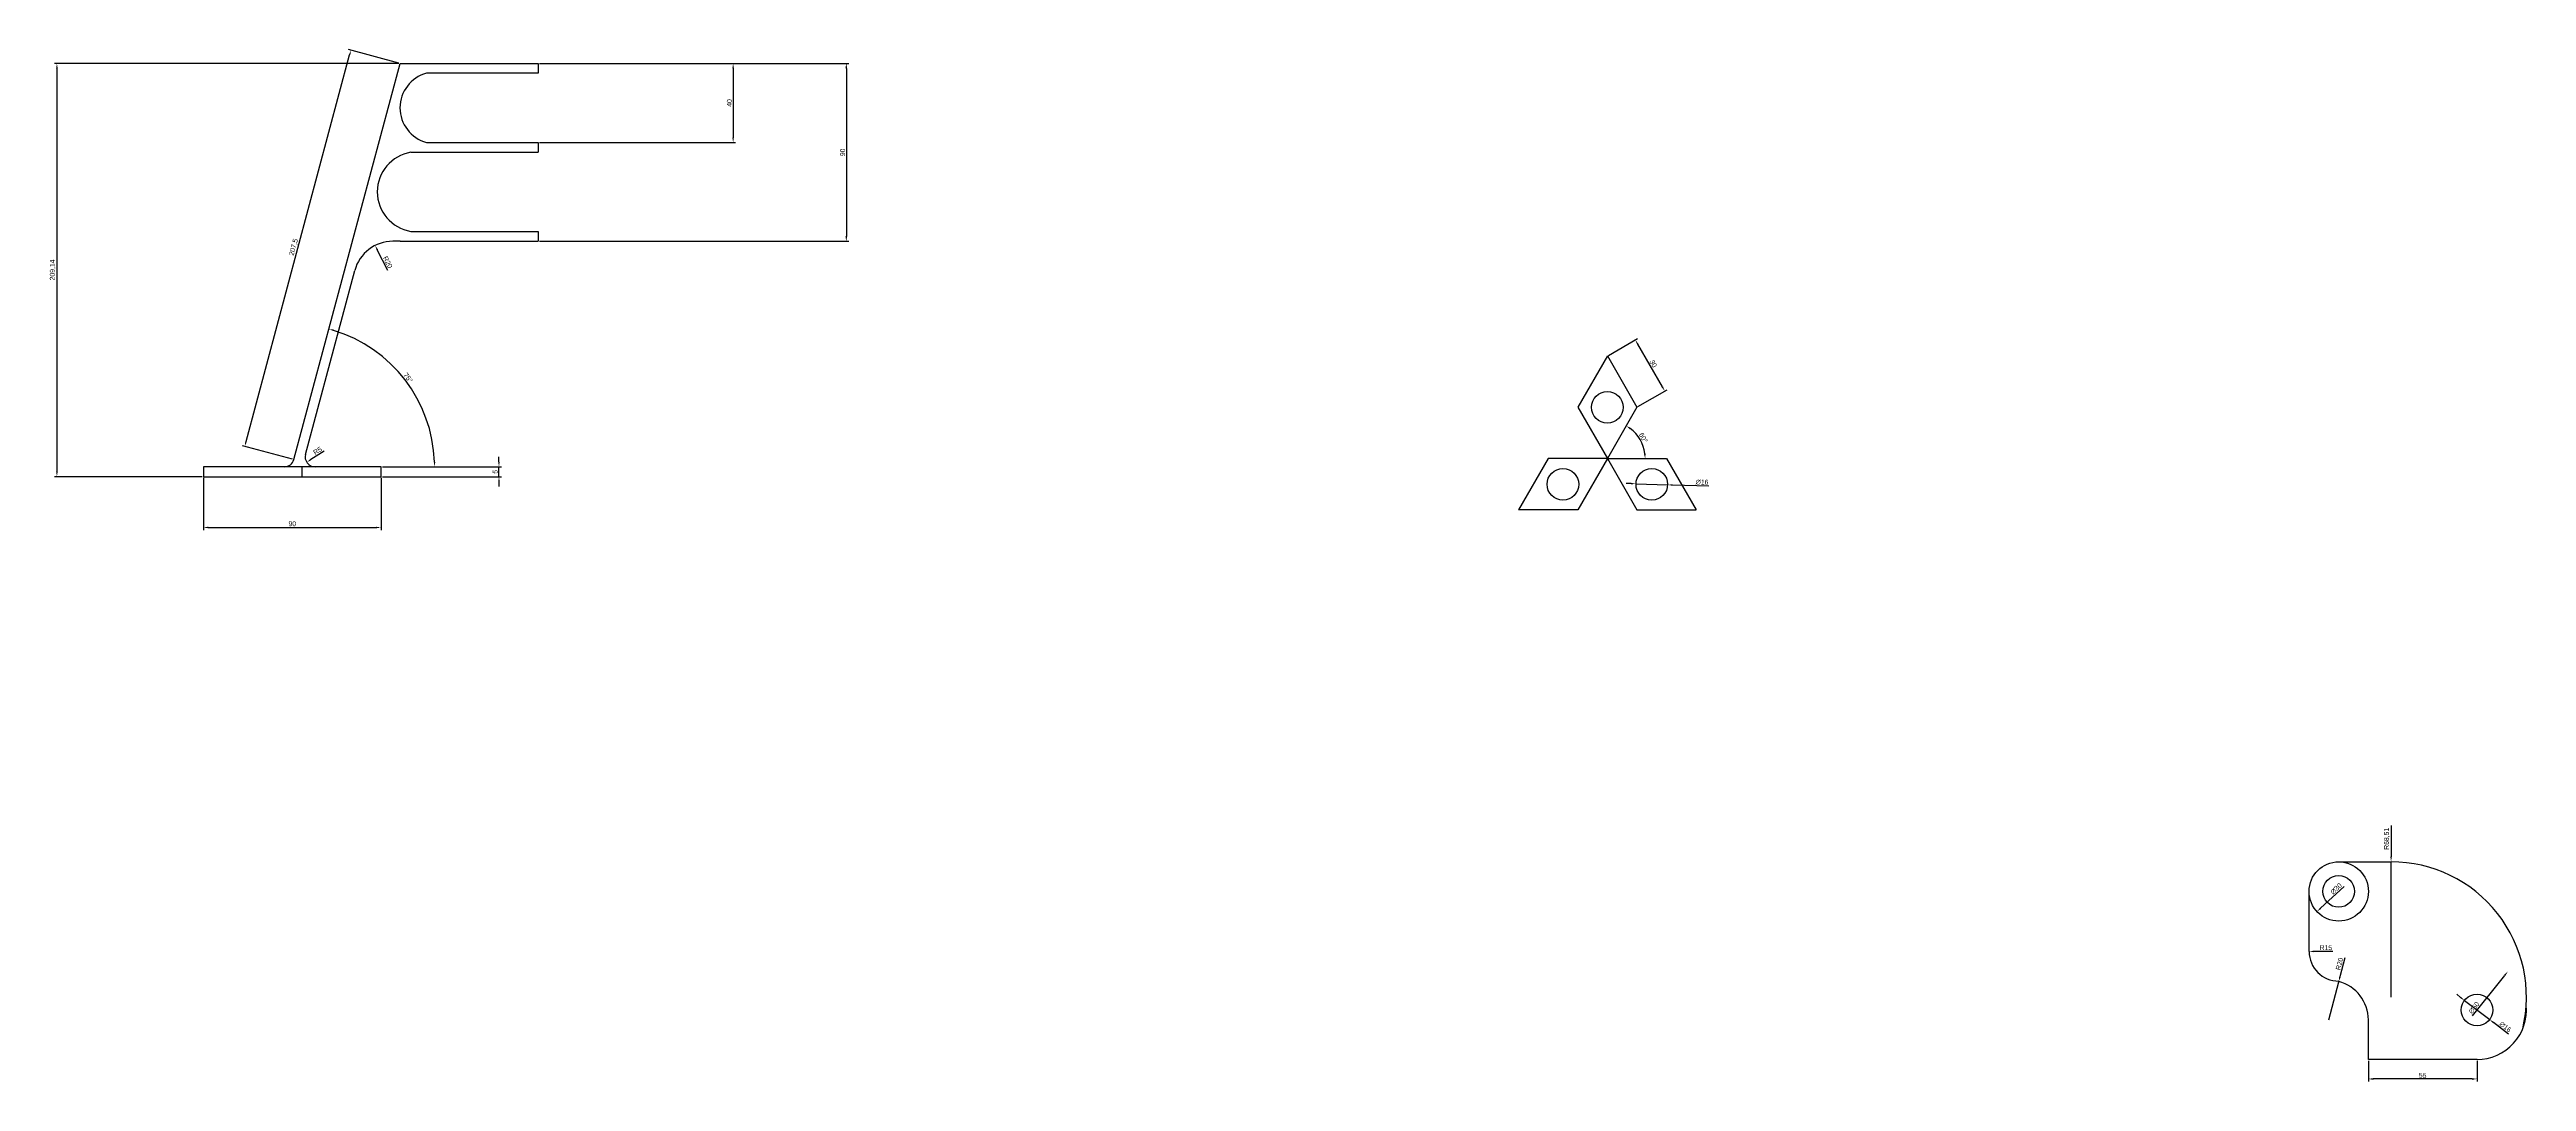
# Model space of a CAD drawing. Header units: millimetres. Extents: x 174 to 1428, y -253 to 269.
import ezdxf

# ---------------------------------------------------------------- set-up
doc = ezdxf.new("R2010")
doc.units = ezdxf.units.MM
doc.dimstyles.new('ISO-25', dxfattribs={"dimtxt": 2.5, "dimasz": 2.5, "dimexe": 1.25, "dimexo": 0.625, "dimtad": 1, "dimtxsty": 'Standard', "dimcen": 2.5, "dimadec": 0, "dimazin": 0, "dimtfac": 1, "dimtmove": 0, "dimatfit": 3, "dimfxl": 1, "dimarcsym": 0})

# ---------------------------------------------------------------- blocks, each defined once
blk = doc.blocks.new('*D2')
at = {"color": 0, "lineweight": -2, "transparency": 16777216}
for p, q in [((422.1, 262), (521.3, 262)), ((520.1, 259.5), (520.1, 224.5)), ((422.1, 222), (521.3, 222))]:
    blk.add_line(p, q, dxfattribs=at)
at = {"color": 0, "transparency": 16777216}
for points in [[(519.7, 259.5), (520.5, 259.5), (520.1, 262)], [(519.7, 224.5), (520.5, 224.5), (520.1, 222)]]:
    blk.add_solid(points, dxfattribs=at)
at = {"layer": 'Defpoints', "color": 0, "transparency": 16777216}
for p in [(421.5, 262), (421.5, 222), (520.1, 222)]:
    blk.add_point(p, dxfattribs=at)
at = {"color": 0, "transparency": 16777216, "insert": (518.2, 242), "char_height": 2.5, "attachment_point": 5, "rotation": 90}
blk.add_mtext('40', dxfattribs=at)
blk = doc.blocks.new('*D3')
at = {"color": 0, "lineweight": -2, "transparency": 16777216}
for p, q in [((422.1, 262), (578.6, 262)), ((577.4, 259.5), (577.4, 174.5)), ((422.1, 172), (578.6, 172))]:
    blk.add_line(p, q, dxfattribs=at)
at = {"color": 0, "transparency": 16777216}
for points in [[(576.9, 259.5), (577.8, 259.5), (577.4, 262)], [(576.9, 174.5), (577.8, 174.5), (577.4, 172)]]:
    blk.add_solid(points, dxfattribs=at)
at = {"layer": 'Defpoints', "color": 0, "transparency": 16777216}
for p in [(421.5, 262), (421.5, 172), (577.4, 172)]:
    blk.add_point(p, dxfattribs=at)
at = {"color": 0, "transparency": 16777216, "insert": (575.5, 217), "char_height": 2.5, "attachment_point": 5, "rotation": 90}
blk.add_mtext('90', dxfattribs=at)
blk = doc.blocks.new('*D9')
at = {"color": 0, "lineweight": -2, "transparency": 16777216}
for p, q in [((350.9, 262), (176.6, 262)), ((177.9, 259.5), (177.9, 55.4)), ((251.4, 52.9), (176.6, 52.9))]:
    blk.add_line(p, q, dxfattribs=at)
at = {"color": 0, "transparency": 16777216}
for points in [[(177.5, 259.5), (178.3, 259.5), (177.9, 262)], [(177.5, 55.4), (178.3, 55.4), (177.9, 52.9)]]:
    blk.add_solid(points, dxfattribs=at)
at = {"layer": 'Defpoints', "color": 0, "transparency": 16777216}
for p in [(351.5, 262), (177.9, 52.9), (252, 52.9)]:
    blk.add_point(p, dxfattribs=at)
at = {"color": 0, "transparency": 16777216, "insert": (175.8, 157.5), "char_height": 2.5, "attachment_point": 5, "rotation": 90}
blk.add_mtext('209,14', dxfattribs=at)
blk = doc.blocks.new('*D10')
at = {"color": 0, "lineweight": -2, "transparency": 16777216}
for p, q in [((401.6, 60.4), (401.6, 62.9)), ((342.6, 57.9), (402.8, 57.9)), ((342.6, 52.9), (402.8, 52.9)), ((401.6, 52.9), (401.6, 57.9)), ((401.6, 50.4), (401.6, 47.9))]:
    blk.add_line(p, q, dxfattribs=at)
at = {"color": 0, "transparency": 16777216}
for points in [[(401.2, 60.4), (402, 60.4), (401.6, 57.9)], [(401.2, 50.4), (402, 50.4), (401.6, 52.9)]]:
    blk.add_solid(points, dxfattribs=at)
at = {"layer": 'Defpoints', "color": 0, "transparency": 16777216}
for p in [(342, 57.9), (342, 52.9), (401.6, 57.9)]:
    blk.add_point(p, dxfattribs=at)
at = {"color": 0, "transparency": 16777216, "insert": (399.7, 55.4), "char_height": 2.5, "attachment_point": 5, "rotation": 90}
blk.add_mtext('5', dxfattribs=at)
blk = doc.blocks.new('*D11')
at = {"color": 0, "lineweight": -2, "transparency": 16777216}
for p, q in [((252, 52.3), (252, 25.9)), ((342, 52.3), (342, 25.9)), ((254.5, 27.2), (339.5, 27.2))]:
    blk.add_line(p, q, dxfattribs=at)
at = {"color": 0, "transparency": 16777216}
for points in [[(254.5, 27.6), (254.5, 26.8), (252, 27.2)], [(339.5, 27.6), (339.5, 26.8), (342, 27.2)]]:
    blk.add_solid(points, dxfattribs=at)
at = {"layer": 'Defpoints', "color": 0, "transparency": 16777216}
for p in [(252, 52.9), (342, 52.9), (342, 27.2)]:
    blk.add_point(p, dxfattribs=at)
at = {"color": 0, "transparency": 16777216, "insert": (297, 29.1), "char_height": 2.5, "attachment_point": 5}
blk.add_mtext('90', dxfattribs=at)
blk = doc.blocks.new('*D12')
at = {"color": 0, "lineweight": -2, "transparency": 16777216}
for p, q in [((273.6, 70.7), (326, 266.3)), ((350.9, 262.2), (325.5, 269)), ((297.2, 61.8), (271.8, 68.6))]:
    blk.add_line(p, q, dxfattribs=at)
at = {"color": 0, "transparency": 16777216}
for points in [[(325.6, 266.4), (326.4, 266.2), (326.7, 268.7)], [(273.2, 70.8), (274, 70.6), (273, 68.3)]]:
    blk.add_solid(points, dxfattribs=at)
at = {"layer": 'Defpoints', "color": 0, "transparency": 16777216}
for p in [(326.7, 268.7), (351.5, 262), (297.8, 61.6)]:
    blk.add_point(p, dxfattribs=at)
at = {"color": 0, "transparency": 16777216, "insert": (297.8, 169), "char_height": 2.5, "attachment_point": 5, "rotation": 75}
blk.add_mtext('207,5', dxfattribs=at)
blk = doc.blocks.new('*D13')
at = {"color": 0, "lineweight": -2, "transparency": 16777216}
blk.add_line((313.1, 65.8), (306.4, 61.6), dxfattribs=at)
at = {"color": 0, "transparency": 16777216}
blk.add_solid([(306.2, 61.9), (306.6, 61.2), (304.3, 60.2)], dxfattribs=at)
at = {"layer": 'Defpoints', "color": 0, "transparency": 16777216}
for p in [(308.5, 62.9), (304.3, 60.2)]:
    blk.add_point(p, dxfattribs=at)
at = {"color": 0, "transparency": 16777216, "insert": (309.8, 66), "char_height": 2.5, "attachment_point": 5, "rotation": 32.8129}
blk.add_mtext('R5', dxfattribs=at)
blk = doc.blocks.new('*D14')
at = {"color": 0, "lineweight": -2, "transparency": 16777216}
blk.add_line((345.3, 157.2), (340, 167.7), dxfattribs=at)
at = {"color": 0, "transparency": 16777216}
blk.add_solid([(340.4, 167.9), (339.7, 167.5), (338.9, 169.9)], dxfattribs=at)
at = {"layer": 'Defpoints', "color": 0, "transparency": 16777216}
for p in [(338.9, 169.9), (347.9, 152)]:
    blk.add_point(p, dxfattribs=at)
at = {"color": 0, "transparency": 16777216, "insert": (345.3, 161.4), "char_height": 2.5, "attachment_point": 5, "rotation": 296.8392}
blk.add_mtext('R20', dxfattribs=at)
blk = doc.blocks.new('*D15')
at = {"color": 0, "lineweight": -2, "transparency": 16777216}
blk.add_line((342.6, 57.9), (370.3, 57.9), dxfattribs=at)
blk.add_arc((296.8, 57.9), 72.2, 1.9841, 73.0159, dxfattribs=at)
at = {"color": 0, "transparency": 16777216}
for points in [[(317.8, 126.6), (318, 127.4), (315.5, 127.6)], [(369.4, 60.4), (368.6, 60.4), (369, 57.9)]]:
    blk.add_solid(points, dxfattribs=at)
at = {"layer": 'Defpoints', "color": 0, "transparency": 16777216}
for p in [(351.5, 262), (362.3, 88.4), (252, 57.9), (297.8, 61.6), (342, 57.9)]:
    blk.add_point(p, dxfattribs=at)
at = {"color": 0, "transparency": 16777216, "insert": (355.6, 103), "char_height": 2.5, "attachment_point": 5, "rotation": 307.5}
blk.add_mtext('75°', dxfattribs=at)
blk = doc.blocks.new('*D17')
at = {"color": 0, "lineweight": -2, "transparency": 16777216}
blk.add_arc((962.5, 62.1), 19.1, 7.4995, 52.5005, dxfattribs=at)
at = {"color": 0, "transparency": 16777216}
for points in [[(973.9, 76.9), (974.4, 77.6), (972.1, 78.6)], [(981.9, 64.6), (981, 64.5), (981.6, 62.1)]]:
    blk.add_solid(points, dxfattribs=at)
at = {"layer": 'Defpoints', "color": 0, "transparency": 16777216}
for p in [(977.5, 88), (980.5, 68.6), (962.5, 62.1), (962.5, 62.1), (992.5, 62.1)]:
    blk.add_point(p, dxfattribs=at)
at = {"color": 0, "transparency": 16777216, "insert": (980.7, 72.6), "char_height": 2.5, "attachment_point": 5, "rotation": 300}
blk.add_mtext('60°', dxfattribs=at)
blk = doc.blocks.new('*D18')
at = {"color": 0, "lineweight": -2, "transparency": 16777216}
for p, q in [((974.5, 49.4), (972, 49.5)), ((977, 49.3), (993, 48.8)), ((1013.9, 48.1), (995.5, 48.7))]:
    blk.add_line(p, q, dxfattribs=at)
at = {"color": 0, "transparency": 16777216}
for points in [[(974.5, 49.8), (974.5, 49), (977, 49.3)], [(995.5, 49.1), (995.5, 48.3), (993, 48.8)]]:
    blk.add_solid(points, dxfattribs=at)
at = {"layer": 'Defpoints', "color": 0, "transparency": 16777216}
for p in [(977, 49.3), (993, 48.8)]:
    blk.add_point(p, dxfattribs=at)
at = {"color": 0, "transparency": 16777216, "insert": (1010.4, 50.1), "char_height": 2.5, "attachment_point": 5, "rotation": 358.0546}
blk.add_mtext('∅16', dxfattribs=at)
blk = doc.blocks.new('*D19')
at = {"color": 0, "lineweight": -2, "transparency": 16777216}
for p, q in [((963, 114.3), (977.7, 122.8)), ((977.8, 120), (990.3, 98.3)), ((978, 88.4), (992.7, 96.8))]:
    blk.add_line(p, q, dxfattribs=at)
at = {"color": 0, "transparency": 16777216}
for points in [[(978.2, 120.2), (977.5, 119.8), (976.6, 122.2)], [(990.7, 98.5), (990, 98.1), (991.6, 96.2)]]:
    blk.add_solid(points, dxfattribs=at)
at = {"layer": 'Defpoints', "color": 0, "transparency": 16777216}
for p in [(962.5, 114), (977.5, 88), (991.6, 96.2)]:
    blk.add_point(p, dxfattribs=at)
at = {"color": 0, "transparency": 16777216, "insert": (985.7, 110.1), "char_height": 2.5, "attachment_point": 5, "rotation": 300}
blk.add_mtext('30', dxfattribs=at)
blk = doc.blocks.new('*D20')
at = {"color": 0, "lineweight": -2, "transparency": 16777216}
for p, q in [((1359.1, -123.6), (1359.1, -139.4)), ((1359.1, -210.5), (1359.1, -141.9))]:
    blk.add_line(p, q, dxfattribs=at)
at = {"color": 0, "transparency": 16777216}
blk.add_solid([(1358.7, -139.4), (1359.5, -139.4), (1359.1, -141.9)], dxfattribs=at)
at = {"layer": 'Defpoints', "color": 0, "transparency": 16777216}
for p in [(1359.1, -141.9), (1359.1, -210.5)]:
    blk.add_point(p, dxfattribs=at)
at = {"color": 0, "transparency": 16777216, "insert": (1357, -130.3), "char_height": 2.5, "attachment_point": 5, "rotation": 90}
blk.add_mtext('R68,51', dxfattribs=at)
blk = doc.blocks.new('*D21')
at = {"color": 0, "lineweight": -2, "transparency": 16777216}
blk.add_line((1400.3, -219.9), (1416.6, -199.4), dxfattribs=at)
at = {"color": 0, "transparency": 16777216}
blk.add_solid([(1416.3, -199.1), (1417, -199.6), (1418.2, -197.4)], dxfattribs=at)
at = {"layer": 'Defpoints', "color": 0, "transparency": 16777216}
for p in [(1418.2, -197.4), (1387, -236.5)]:
    blk.add_point(p, dxfattribs=at)
at = {"color": 0, "transparency": 16777216, "insert": (1401.1, -215.8), "char_height": 2.5, "attachment_point": 5, "rotation": 51.4286}
blk.add_mtext('∅50', dxfattribs=at)
blk = doc.blocks.new('*D22')
at = {"color": 0, "lineweight": -2, "transparency": 16777216}
for p, q in [((1394.3, -210.6), (1392.3, -209)), ((1396.3, -212.1), (1409, -221.8)), ((1418.6, -229.2), (1410.9, -223.3))]:
    blk.add_line(p, q, dxfattribs=at)
at = {"color": 0, "transparency": 16777216}
for points in [[(1394.5, -210.2), (1394, -210.9), (1396.3, -212.1)], [(1411.2, -223), (1410.7, -223.7), (1409, -221.8)]]:
    blk.add_solid(points, dxfattribs=at)
at = {"layer": 'Defpoints', "color": 0, "transparency": 16777216}
for p in [(1396.3, -212.1), (1409, -221.8)]:
    blk.add_point(p, dxfattribs=at)
at = {"color": 0, "transparency": 16777216, "insert": (1416.9, -225.5), "char_height": 2.5, "attachment_point": 5, "rotation": 322.5536}
blk.add_mtext('∅16', dxfattribs=at)
blk = doc.blocks.new('*D23')
at = {"color": 0, "lineweight": -2, "transparency": 16777216}
for p, q in [((1335.7, -190.5), (1333.2, -200.2)), ((1327.6, -221.9), (1332.6, -202.6))]:
    blk.add_line(p, q, dxfattribs=at)
at = {"color": 0, "transparency": 16777216}
blk.add_solid([(1332.8, -200.1), (1333.6, -200.3), (1332.6, -202.6)], dxfattribs=at)
at = {"layer": 'Defpoints', "color": 0, "transparency": 16777216}
for p in [(1332.6, -202.6), (1327.6, -221.9)]:
    blk.add_point(p, dxfattribs=at)
at = {"color": 0, "transparency": 16777216, "insert": (1333, -193.6), "char_height": 2.5, "attachment_point": 5, "rotation": 75.5225}
blk.add_mtext('R20', dxfattribs=at)
blk = doc.blocks.new('*D24')
at = {"color": 0, "lineweight": -2, "transparency": 16777216}
blk.add_line((1329.7, -187.3), (1320.1, -187.3), dxfattribs=at)
at = {"color": 0, "transparency": 16777216}
blk.add_solid([(1320.1, -186.9), (1320.1, -187.7), (1317.6, -187.3)], dxfattribs=at)
at = {"layer": 'Defpoints', "color": 0, "transparency": 16777216}
for p in [(1317.6, -187.3), (1332.6, -187.3)]:
    blk.add_point(p, dxfattribs=at)
at = {"color": 0, "transparency": 16777216, "insert": (1326.1, -185.4), "char_height": 2.5, "attachment_point": 5}
blk.add_mtext('R15', dxfattribs=at)
blk = doc.blocks.new('*D25')
at = {"color": 0, "lineweight": -2, "transparency": 16777216}
for p, q in [((1347.6, -242.6), (1347.6, -253.1)), ((1402.6, -242.6), (1402.6, -253.1)), ((1400.1, -251.8), (1350.1, -251.8))]:
    blk.add_line(p, q, dxfattribs=at)
at = {"color": 0, "transparency": 16777216}
for points in [[(1350.1, -251.4), (1350.1, -252.3), (1347.6, -251.8)], [(1400.1, -251.4), (1400.1, -252.3), (1402.6, -251.8)]]:
    blk.add_solid(points, dxfattribs=at)
at = {"layer": 'Defpoints', "color": 0, "transparency": 16777216}
for p in [(1347.6, -241.9), (1402.6, -241.9), (1347.6, -251.8)]:
    blk.add_point(p, dxfattribs=at)
at = {"color": 0, "transparency": 16777216, "insert": (1375.1, -250), "char_height": 2.5, "attachment_point": 5}
blk.add_mtext('55', dxfattribs=at)
blk = doc.blocks.new('*D26')
at = {"color": 0, "lineweight": -2, "transparency": 16777216}
blk.add_line((1335.4, -154.4), (1323.4, -165.4), dxfattribs=at)
at = {"color": 0, "transparency": 16777216}
blk.add_solid([(1323.2, -165.1), (1323.7, -165.8), (1321.6, -167.1)], dxfattribs=at)
at = {"layer": 'Defpoints', "color": 0, "transparency": 16777216}
for p in [(1343.6, -146.7), (1321.6, -167.1)]:
    blk.add_point(p, dxfattribs=at)
at = {"color": 0, "transparency": 16777216, "insert": (1331.3, -155.6), "char_height": 2.5, "attachment_point": 5, "rotation": 42.8571}
blk.add_mtext('∅30', dxfattribs=at)

msp = doc.modelspace()

# ---------------------------------------------------------------- linework, layer by layer
for p, q in [((297.816, 61.616), (351.521, 262.049)), ((351.521, 262.049), (416.521, 262.049)), ((421.521, 257.049), (364.919, 257.049)), ((416.521, 262.049), (421.521, 262.049)), ((421.521, 262.049), (421.521, 257.049)), ((421.521, 262.049), (421.521, 257.049)), ((357.021, 217.049), (416.521, 217.049)), ((364.919, 222.049), (416.521, 222.049)), ((416.521, 222.049), (421.521, 222.049)), ((416.521, 217.049), (421.521, 217.049)), ((421.521, 222.049), (421.521, 217.049)), ((357.021, 177.049), (416.521, 177.049)), ((416.521, 177.049), (421.521, 177.049)), ((421.521, 177.049), (421.521, 172.049)), ((351.521, 172.049), (347.929, 172.049)), ((351.521, 172.049), (416.521, 172.049)), ((416.521, 172.049), (421.521, 172.049)), ((303.686, 64.205), (328.61, 157.225)), ((962.499, 114.025), (947.499, 88.044)), ((962.499, 114.025), (977.499, 88.044)), ((947.499, 88.044), (962.499, 62.064)), ((977.499, 88.044), (962.499, 62.064)), ((341.999, 57.91), (251.999, 57.91)), ((251.999, 57.91), (251.999, 52.91)), ((251.999, 52.91), (341.999, 52.91)), ((301.999, 52.91), (301.999, 57.91)), ((341.999, 52.91), (341.999, 57.91)), ((932.499, 62.064), (917.499, 36.083)), ((962.499, 62.064), (932.499, 62.064)), ((962.499, 62.064), (947.499, 36.083)), ((962.499, 62.064), (992.499, 62.064)), ((962.499, 62.064), (977.499, 36.083)), ((992.499, 62.064), (1007.499, 36.083)), ((947.499, 36.083), (917.499, 36.083)), ((977.499, 36.083), (1007.499, 36.083)), ((1332.606, -141.944), (1344.106, -141.944)), ((1332.606, -141.944), (1359.106, -141.944)), ((1317.606, -187.303), (1317.606, -156.909)), ((1317.606, -156.909), (1317.606, -156.909)), ((1347.606, -241.944), (1347.606, -221.944)), ((1402.606, -216.944), (1402.606, -216.944)), ((1402.606, -241.944), (1347.606, -241.944))]:
    msp.add_line(p, q)
for centre, radius in [((962.499, 88.044), 8), ((939.999, 49.073), 8), ((984.999, 49.073), 8), ((1332.606, -156.944), 15), ((1332.606, -156.944), 8), ((1402.606, -216.944), 8)]:
    msp.add_circle(centre, radius)
for centre, radius, start, end in [((369.608, 239.549), 18.117, 105, 255), ((360.3, 197.049), 20.267, 99.310995, 260.689005), ((347.929, 152.049), 20, 90, 165), ((308.515, 62.91), 5, 165, 270), ((292.986, 62.91), 5, 270, 345), ((1359.106, -210.451), 68.507, 346.449511, 90), ((1332.606, -187.303), 15, 180, 270), ((1327.606, -221.944), 20, 0, 75.522488), ((1402.606, -216.944), 25, 270, 5.501433)]:
    msp.add_arc(centre, radius, start, end)

# ---------------------------------------------------------------- dimensions: what is measured, and where the dimension line sits
for p1, p2, distance, picture, middle in [((297.816, 61.616), (351.521, 262.049), 25.717, '*D12', (297.816, 169.028)), ((421.521, 262.049), (421.521, 172.049), 155.839, '*D3', (575.486, 217.049)), ((962.499, 114.025), (977.499, 88.044), 16.253, '*D19', (985.698, 110.098))]:
    dim = msp.add_aligned_dim(p1=p1, p2=p2, distance=distance, dimstyle='ISO-25')
    dim.commit()
    dim.dimension.update_dxf_attribs({"geometry": picture, "text_midpoint": middle})
for base, p1, p2, picture, middle in [((177.892, 52.91), (351.521, 262.049), (251.999, 52.91), '*D9', (175.808, 157.48)), ((520.075, 222.049), (421.521, 262.049), (421.521, 222.049), '*D2', (518.2, 242.049)), ((401.568, 57.91), (341.999, 52.91), (341.999, 57.91), '*D10', (399.693, 55.41))]:
    dim = msp.add_linear_dim(base=base, p1=p1, p2=p2, angle=90, dimstyle='ISO-25')
    dim.commit()
    dim.dimension.update_dxf_attribs({"geometry": picture, "text_midpoint": middle})
for base, line1, line2, picture, middle in [((362.254, 88.422), ((341.999, 57.91), (251.999, 57.91)), ((297.816, 61.616), (351.521, 262.049)), '*D15', (355.587, 103.002)), ((980.459, 68.601), ((962.499, 62.064), (992.499, 62.064)), ((977.499, 88.044), (962.499, 62.064)), '*D17', (980.675, 72.558))]:
    dim = msp.add_angular_dim_2l(base=base, line1=line1, line2=line2, dimstyle='ISO-25')
    dim.commit()
    dim.dimension.update_dxf_attribs({"geometry": picture, "text_midpoint": middle})
for center, mpoint, picture, middle in [((347.929, 152.049), (338.899, 169.894), '*D14', (343.625, 160.555)), ((308.515, 62.91), (304.313, 60.201), '*D13', (310.791, 64.378)), ((1332.606, -187.303), (1317.606, -187.303), '*D24', (1326.148, -187.303))]:
    dim = msp.add_radius_dim(center=center, mpoint=mpoint, dimstyle='ISO-25')
    dim.commit()
    dim.dimension.update_dxf_attribs({"geometry": picture, "text_midpoint": middle, "dimtype": 164})
for base, p1, p2, picture, middle in [((341.999, 27.195), (251.999, 52.91), (341.999, 52.91), '*D11', (296.999, 29.07)), ((1347.606, -251.837), (1402.606, -241.944), (1347.606, -241.944), '*D25', (1375.106, -249.962))]:
    dim = msp.add_linear_dim(base=base, p1=p1, p2=p2, dimstyle='ISO-25')
    dim.commit()
    dim.dimension.update_dxf_attribs({"geometry": picture, "text_midpoint": middle})
for p1, p2, picture, middle in [((977.003, 49.345), (992.994, 48.802), '*D18', (1010.319, 48.213)), ((1343.602, -146.741), (1321.61, -167.147), '*D26', (1332.606, -156.944)), ((1387.019, -236.49), (1418.193, -197.398), '*D21', (1402.606, -216.944)), ((1396.255, -212.08), (1408.958, -221.808), '*D22', (1415.739, -227.002))]:
    dim = msp.add_diameter_dim_2p(p1=p1, p2=p2, dimstyle='ISO-25')
    dim.commit()
    dim.dimension.update_dxf_attribs({"geometry": picture, "text_midpoint": middle, "dimtype": 163})
for center, mpoint, picture, middle in [((1359.106, -210.451), (1359.106, -141.944), '*D20', (1357.023, -130.277)), ((1327.606, -221.944), (1332.606, -202.579), '*D23', (1332.978, -193.638))]:
    dim = msp.add_radius_dim(center=center, mpoint=mpoint, dimstyle='ISO-25')
    dim.commit()
    dim.dimension.update_dxf_attribs({"geometry": picture, "text_midpoint": middle})

doc.saveas('drawing.dxf')
